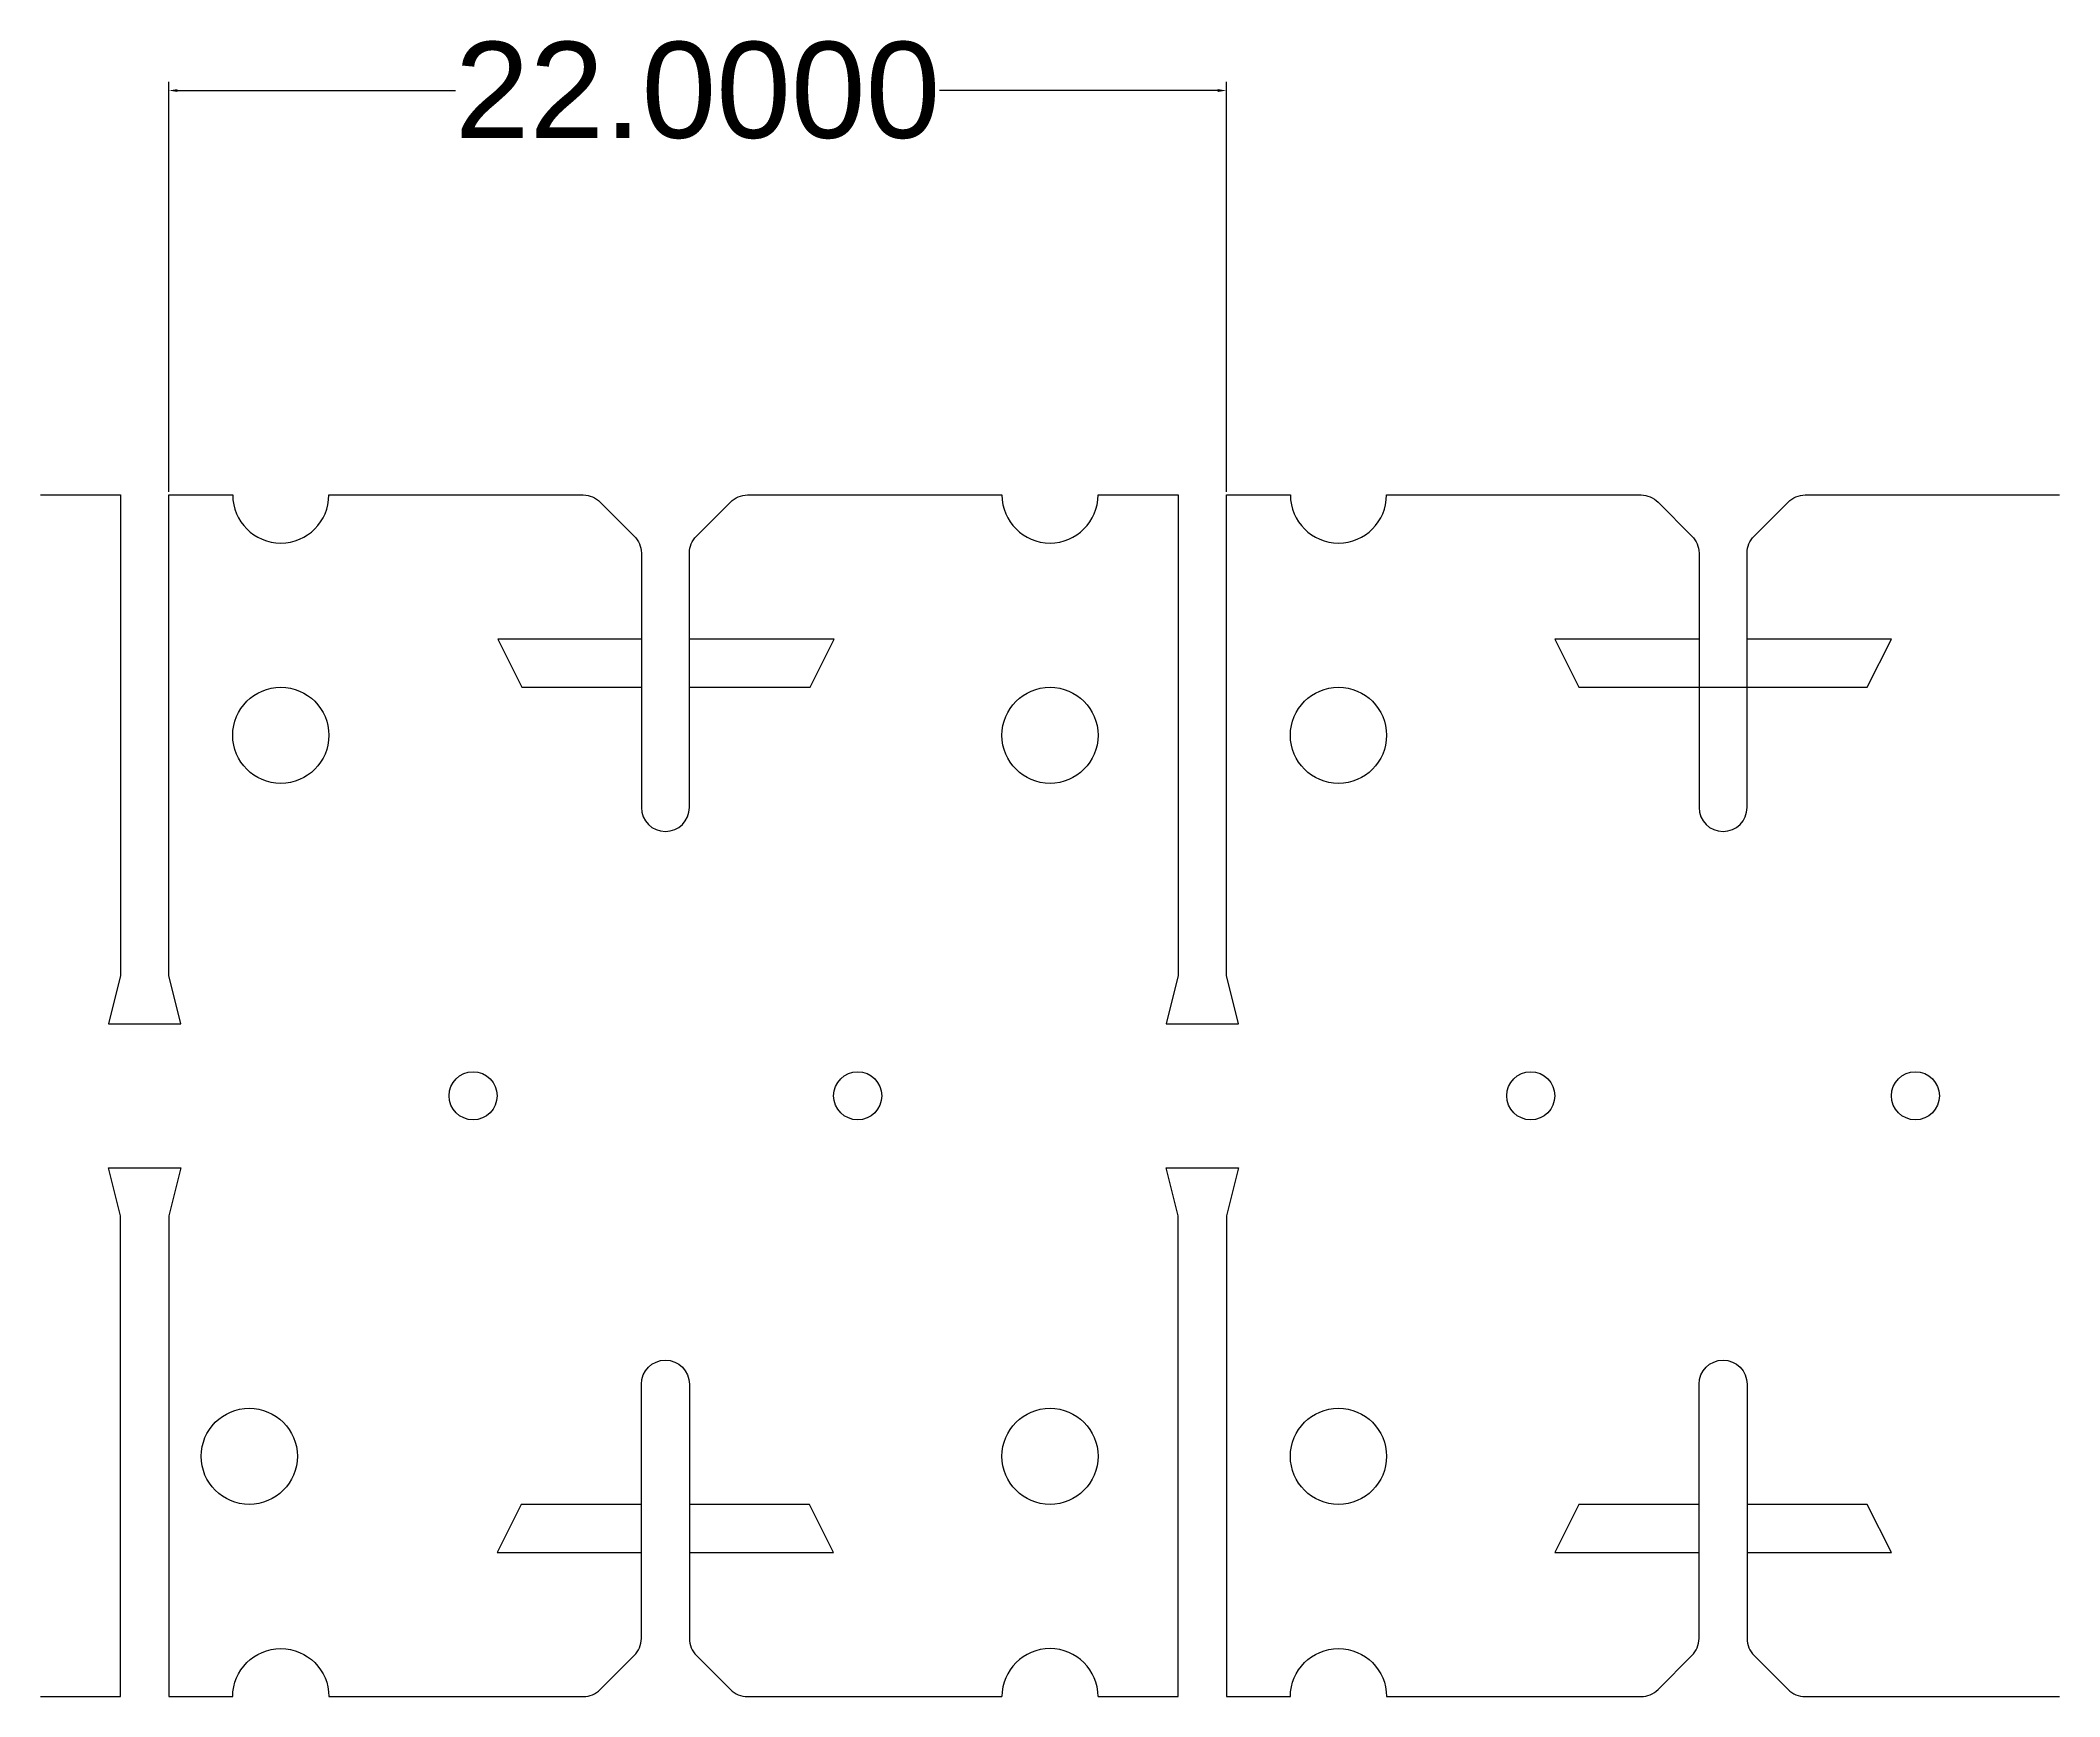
# Model space of a CAD drawing. Header units: inches. Extents: x 0 to 270, y 106 to 215.
# Drawn here: x 145.67 to 187.67, y 180.32 to 214.78 of the extents above; entities that cross this region are included whole.
import ezdxf

# ---------------------------------------------------------------- set-up
doc = ezdxf.new("R2010")
doc.units = ezdxf.units.IN
doc.header["$MEASUREMENT"] = 0
doc.styles.get("Standard").update_dxf_attribs({"font": 'arial.ttf'})
doc.dimstyles.get("Standard").update_dxf_attribs({"dimtxt": 0.18, "dimasz": 0.18, "dimexe": 0.18, "dimexo": 0.0625, "dimgap": 0.09, "dimtad": 0, "dimtih": 1, "dimtoh": 1, "dimdec": 4, "dimzin": 0, "dimdsep": 46, "dimtxsty": 'Standard', "dimcen": 0.09, "dimadec": 0, "dimazin": 0, "dimtfac": 1, "dimtdec": 4, "dimtofl": 0, "dimtmove": 0, "dimatfit": 3, "dimfxl": 1, "dimtolj": 1, "dimtzin": 0, "dimarcsym": 0})

msp = doc.modelspace()

# ---------------------------------------------------------------- blocks, each defined once
blk = doc.blocks.new('*D55')
at = {"color": 0, "lineweight": -2, "transparency": 16777216}
for p, q in [((148.342, 205.381), (148.342, 213.913)), ((170.342, 205.381), (170.342, 213.913)), ((148.522, 213.733), (154.31, 213.733)), ((170.162, 213.733), (164.374, 213.733))]:
    blk.add_line(p, q, dxfattribs=at)
at = {"color": 0, "transparency": 16777216}
for points in [[(148.522, 213.763), (148.522, 213.703), (148.342, 213.733)], [(170.162, 213.763), (170.162, 213.703), (170.342, 213.733)]]:
    blk.add_solid(points, dxfattribs=at)
at = {"layer": 'Defpoints', "color": 0, "transparency": 16777216}
for p in [(148.342, 213.733), (148.342, 205.318), (170.342, 205.318)]:
    blk.add_point(p, dxfattribs=at)
at = {"color": 0, "transparency": 16777216, "insert": (159.342, 213.733), "char_height": 0.18, "attachment_point": 5}
blk.add_mtext('\\A1;{\\H11.11111x;22.0000}', dxfattribs=at)

# ---------------------------------------------------------------- dimensions: what is measured, and where the dimension line sits
dim = msp.add_linear_dim(base=(148.34186, 213.73262), p1=(170.34186, 205.31842), p2=(148.34186, 205.31842), text='{\\H11.11111x;<>}', dimstyle='Standard')
dim.commit()
dim.dimension.update_dxf_attribs({"geometry": '*D55', "text_midpoint": (159.34186, 213.73262)})

# ---------------------------------------------------------------- linework, layer by layer
for p, q in [((145.67258, 205.31842), (147.34186, 205.31842)), ((148.34186, 205.31842), (149.67258, 205.31842)), ((151.67258, 205.31842), (156.96547, 205.31842)), ((160.37968, 205.31842), (165.67258, 205.31842)), ((167.67258, 205.31842), (169.34186, 205.31842)), ((170.34186, 205.31842), (171.67258, 205.31842)), ((173.67258, 205.31842), (178.96547, 205.31842)), ((182.37968, 205.31842), (187.67258, 205.31842)), ((145.67258, 180.31842), (147.34186, 180.31842)), ((148.34186, 180.31842), (149.67258, 180.31842)), ((151.67258, 180.31842), (156.96547, 180.31842)), ((160.37968, 180.31842), (165.67258, 180.31842)), ((167.67258, 180.31842), (169.34186, 180.31842)), ((170.34186, 180.31842), (171.67258, 180.31842)), ((173.67258, 180.31842), (178.96547, 180.31842)), ((182.37968, 180.31842), (187.67258, 180.31842))]:
    msp.add_line(p, q)
for points in [[(145.67258, 205.31842), (145.67258, 205.31842), (147.34186, 205.31842), (147.34186, 195.31842), (147.09186, 194.31842), (148.59186, 194.31842), (148.34186, 195.31842), (148.34186, 205.31842), (149.67258, 205.31842)], [(167.67258, 205.31842), (169.34186, 205.31842), (169.34186, 195.31842), (169.09186, 194.31842), (170.59186, 194.31842), (170.34186, 195.31842), (170.34186, 205.31842), (171.67258, 205.31842)], [(158.17258, 202.31842), (155.18407, 202.31842), (155.68407, 201.31842), (158.17258, 201.31842)], [(159.17258, 201.31842), (161.68407, 201.31842), (162.18407, 202.31842), (159.17258, 202.31842)], [(180.17258, 202.31842), (177.17258, 202.31842), (177.67258, 201.31842), (183.67258, 201.31842), (184.17258, 202.31842), (181.17258, 202.31842)], [(145.67258, 180.31842), (145.67258, 180.31842), (147.34186, 180.31842), (147.34186, 190.31842), (147.09186, 191.31842), (148.59186, 191.31842), (148.34186, 190.31842), (148.34186, 180.31842), (149.67258, 180.31842)], [(167.67258, 180.31842), (169.34186, 180.31842), (169.34186, 190.31842), (169.09186, 191.31842), (170.59186, 191.31842), (170.34186, 190.31842), (170.34186, 180.31842), (171.67258, 180.31842)], [(158.17258, 184.31842), (155.67258, 184.31842), (155.17258, 183.31842), (158.17258, 183.31842)], [(159.17258, 183.31842), (162.17258, 183.31842), (161.67258, 184.31842), (159.17258, 184.31842)], [(180.17258, 184.31842), (177.67258, 184.31842), (177.17258, 183.31842), (180.17258, 183.31842)], [(181.17258, 183.31842), (184.17258, 183.31842), (183.67258, 184.31842), (181.17258, 184.31842)]]:
    msp.add_lwpolyline(points)
for points in [[(149.67258, 205.31842), (149.67258, 205.31842, 1), (151.67258, 205.31842), (156.96547, 205.31842, -0.19891237), (157.31902, 205.17198), (158.02613, 204.46487, -0.19891237), (158.17258, 204.11132), (158.17258, 198.81842, 0.41421356), (158.67258, 198.31842, 0.41421356), (159.17258, 198.81842), (159.17258, 204.11132, -0.19891237), (159.31902, 204.46487), (160.02613, 205.17198, -0.19891237), (160.37968, 205.31842), (165.67258, 205.31842)], [(171.67258, 205.31842, 1), (173.67258, 205.31842), (178.96547, 205.31842, -0.19891237), (179.31902, 205.17198), (180.02613, 204.46487, -0.19891237), (180.17258, 204.11132), (180.17258, 198.81842, 0.41421356), (180.67258, 198.31842, 0.41421356), (181.17258, 198.81842), (181.17258, 204.11132, -0.19891237), (181.31902, 204.46487), (182.02613, 205.17198, -0.19891237), (182.37968, 205.31842), (187.67258, 205.31842)], [(149.67258, 180.31842, -1), (151.67258, 180.31842), (156.96547, 180.31842, 0.19891237), (157.31902, 180.46487), (158.02613, 181.17198, 0.19891237), (158.17258, 181.52553), (158.17258, 186.81842, -0.41421356), (158.67258, 187.31842, -0.41421356), (159.17258, 186.81842), (159.17258, 181.52553, 0.19891237), (159.31902, 181.17198), (160.02613, 180.46487, 0.19891237), (160.37968, 180.31842), (165.67258, 180.31842)], [(171.67258, 180.31842, -1), (173.67258, 180.31842), (178.96547, 180.31842, 0.19891237), (179.31902, 180.46487), (180.02613, 181.17198, 0.19891237), (180.17258, 181.52553), (180.17258, 186.81842, -0.41421356), (180.67258, 187.31842, -0.41421356), (181.17258, 186.81842), (181.17258, 181.52553, 0.19891237), (181.31902, 181.17198), (182.02613, 180.46487, 0.19891237), (182.37968, 180.31842), (187.67258, 180.31842)]]:
    msp.add_lwpolyline(points, format="xyb")
for centre, radius in [((150.67258, 200.31842), 1), ((166.67258, 200.31842), 1), ((172.67258, 200.31842), 1), ((154.67258, 192.81842), 0.5), ((162.67258, 192.81842), 0.5), ((176.67258, 192.81842), 0.5), ((184.67258, 192.81842), 0.5), ((150.01717, 185.31842), 1), ((166.67258, 185.31842), 1), ((172.67258, 185.31842), 1)]:
    msp.add_circle(centre, radius)
for centre, start, end in [((166.67258, 205.31842), 180, 0), ((166.67258, 180.31842), 0, 180)]:
    msp.add_arc(centre, 1, start, end)

msp.set_redraw_order([(e.dxf.handle, doc.entitydb.next_handle()) for e in msp.query("TEXT MTEXT ATTDEF DIMENSION ARC_DIMENSION")])  # texts and dimensions are drawn at this point

doc.saveas('drawing.dxf')
